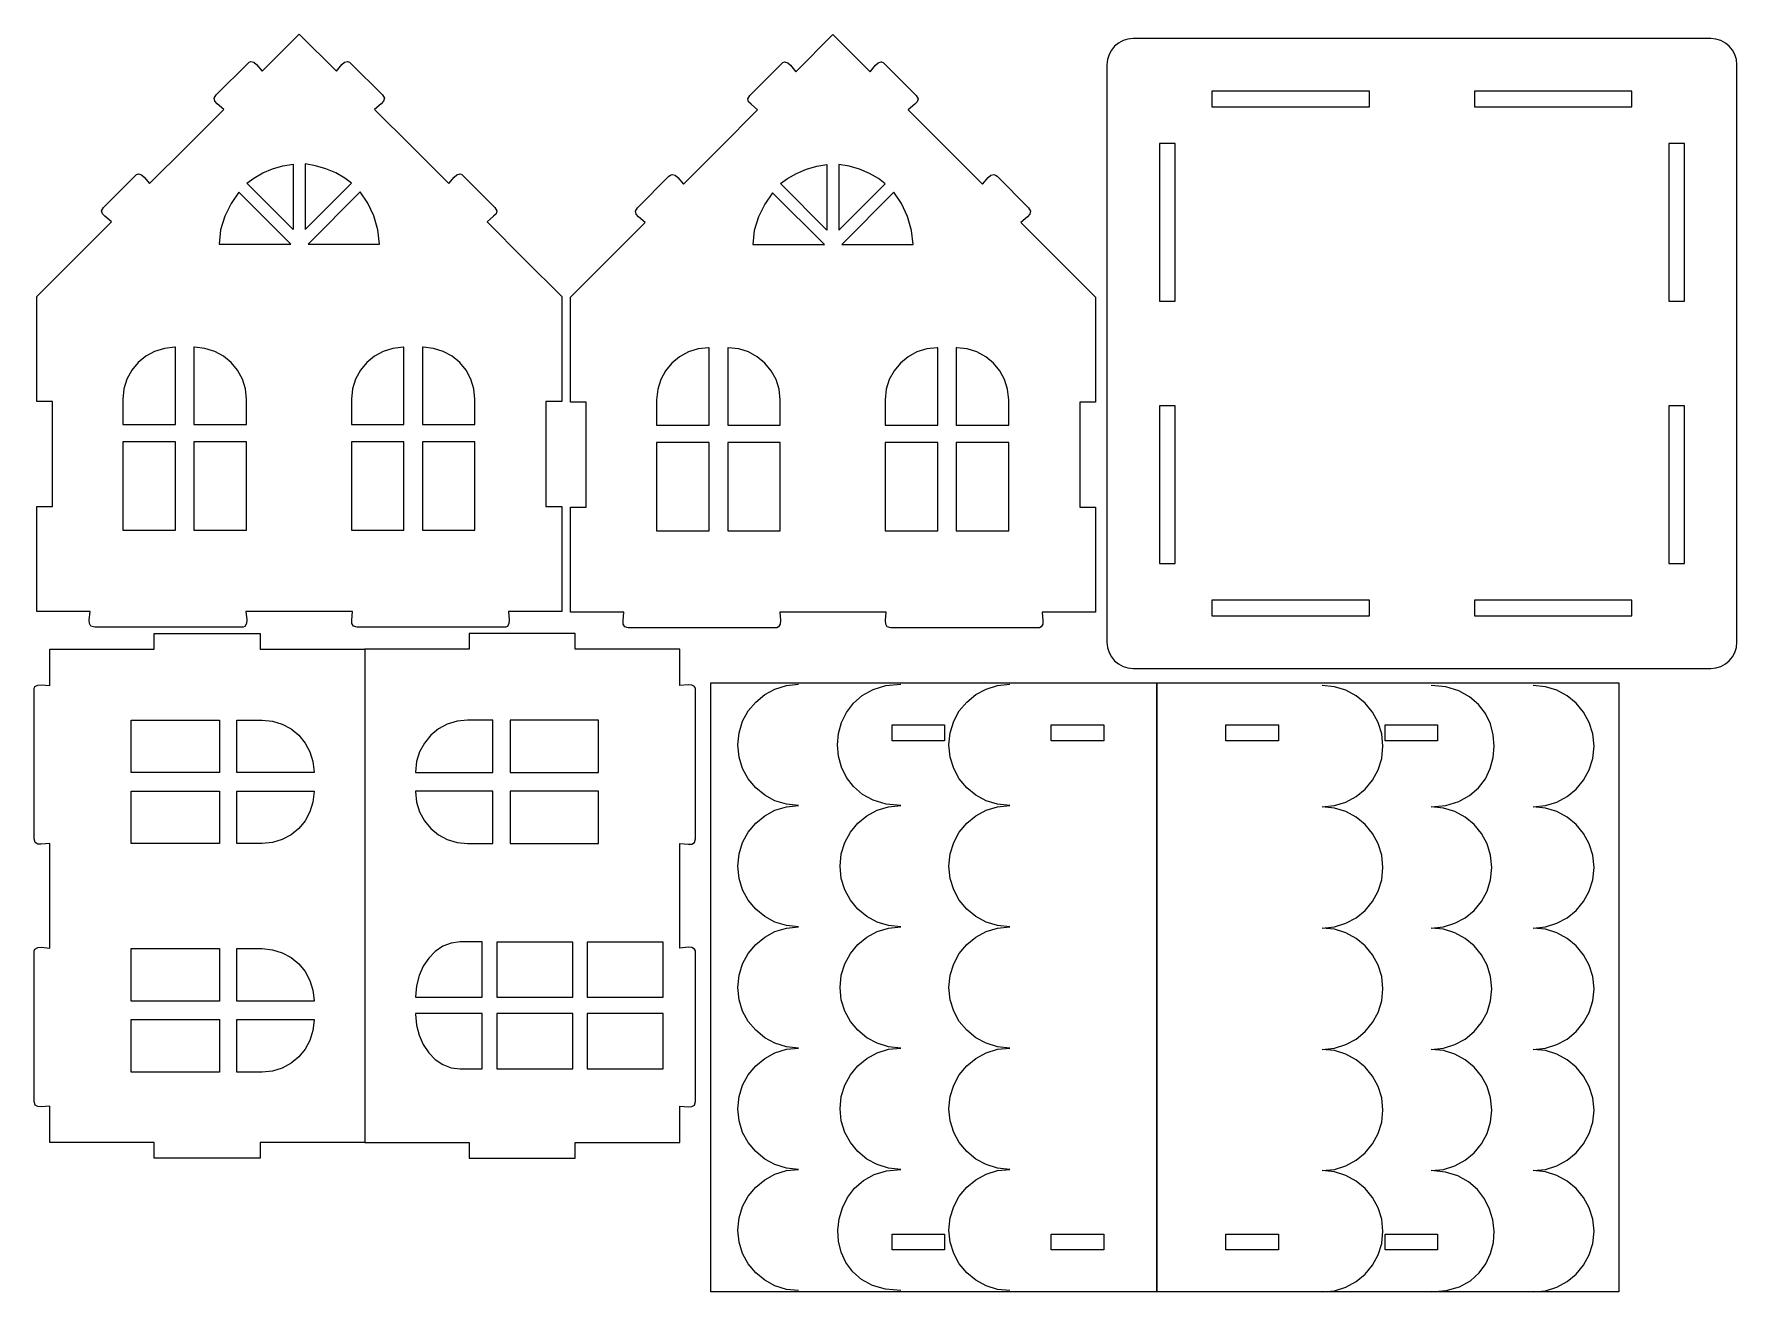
# Model space of a CAD drawing. Extents: x 1 to 325, y 359 to 599.
import ezdxf

# ---------------------------------------------------------------- set-up
doc = ezdxf.new("R2010")
doc.units = 0

msp = doc.modelspace()

# ---------------------------------------------------------------- linework, layer by layer
at = {"layer": 'Layer 1'}
for p, q in [((44.473331, 591.829905), (51.544061, 598.901025)), ((51.544061, 598.901025), (58.615141, 591.829905)), ((146.141166, 591.733901), (153.211896, 598.805021)), ((153.211896, 598.805021), (160.282976, 591.733901)), ((207.61171, 597.195377), (206.871549, 596.584541)), ((208.460991, 597.656696), (207.61171, 597.195377)), ((209.39919, 597.9483), (208.460991, 597.656696)), ((210.40611, 598.04999), (209.39919, 597.9483)), ((320.40611, 598.04999), (210.40611, 598.04999)), ((321.412995, 597.9483), (320.40611, 598.04999)), ((322.351165, 597.656696), (321.412995, 597.9483)), ((323.200421, 597.195377), (322.351165, 597.656696)), ((323.940564, 596.584541), (323.200421, 597.195377)), ((41.995981, 593.572338), (42.325648, 593.685204)), ((42.325648, 593.685204), (42.332351, 593.685522)), ((42.332351, 593.685522), (42.927192, 593.518861)), ((60.16127, 593.518861), (60.756151, 593.685522)), ((60.756151, 593.685522), (60.762854, 593.685204)), ((60.762854, 593.685204), (61.092467, 593.572337)), ((205.507772, 594.056918), (205.40608, 593.05)), ((205.79938, 594.995113), (205.507772, 594.056918)), ((206.260705, 595.844387), (205.79938, 594.995113)), ((206.871549, 596.584541), (206.260705, 595.844387)), ((324.551393, 595.844387), (323.940564, 596.584541)), ((325.012708, 594.995113), (324.551393, 595.844387)), ((325.30431, 594.056918), (325.012708, 594.995113)), ((325.406, 593.05), (325.30431, 594.056918)), ((35.70672, 587.306201), (41.72275, 593.322231)), ((41.72275, 593.322231), (41.995981, 593.572338)), ((42.927192, 593.518861), (43.432631, 593.073805)), ((43.432631, 593.073805), (44.473331, 591.829905)), ((58.615141, 591.829905), (59.655841, 593.073805)), ((59.655841, 593.073805), (60.16127, 593.518861)), ((61.092467, 593.572337), (61.365752, 593.322231)), ((61.365752, 593.322231), (67.381642, 587.306201)), ((137.374555, 587.210202), (143.390585, 593.226192)), ((143.390585, 593.226192), (143.663829, 593.476329)), ((143.663829, 593.476329), (143.993483, 593.589201)), ((143.993483, 593.589201), (144.000186, 593.589518)), ((144.000186, 593.589518), (144.595027, 593.422857)), ((144.595027, 593.422857), (145.100466, 592.977801)), ((145.100466, 592.977801), (146.141166, 591.733901)), ((160.282976, 591.733901), (161.323676, 592.977801)), ((161.323676, 592.977801), (161.829105, 593.422857)), ((161.829105, 593.422857), (162.423986, 593.589518)), ((162.423986, 593.589518), (162.430689, 593.589201)), ((162.430689, 593.589201), (162.760302, 593.476329)), ((162.760302, 593.476329), (163.033587, 593.226192)), ((163.033587, 593.226192), (169.049477, 587.210202)), ((205.40608, 593.05), (205.40608, 483.05)), ((325.406, 483.05), (325.406, 593.05)), ((325.406, 593.05), (325.406, 593.05)), ((35.324732, 586.669825), (35.70672, 587.306201)), ((67.381642, 587.306201), (67.763771, 586.669825)), ((136.992567, 586.57379), (137.374555, 587.210202)), ((169.049477, 587.210202), (169.431606, 586.57379)), ((225.406, 588.05), (225.406, 585.04987)), ((255.4061, 588.05), (225.406, 588.05)), ((225.406, 588.05), (225.406, 588.05)), ((255.4061, 585.04987), (255.4061, 588.05)), ((275.406, 588.05), (275.406, 585.04987)), ((305.4059, 588.05), (275.406, 588.05)), ((275.406, 588.05), (275.406, 588.05)), ((305.4059, 585.04987), (305.4059, 588.05)), ((30.118754, 577.475686), (37.189874, 584.546806)), ((35.324379, 586.664216), (35.324732, 586.669825)), ((35.485158, 586.104841), (35.324379, 586.664216)), ((35.933274, 585.612906), (35.485158, 586.104841)), ((37.189874, 584.546806), (35.933274, 585.612906)), ((67.155158, 585.612906), (65.898558, 584.546806)), ((65.898558, 584.546806), (72.969248, 577.475686)), ((67.603274, 586.104838), (67.155158, 585.612906)), ((67.764053, 586.664216), (67.603274, 586.104838)), ((67.763771, 586.669825), (67.764053, 586.664216)), ((131.786589, 577.379686), (138.857709, 584.450806)), ((136.992214, 586.568216), (136.992567, 586.57379)), ((137.152993, 586.008841), (136.992214, 586.568216)), ((137.601109, 585.516906), (137.152993, 586.008841)), ((138.857709, 584.450806), (137.601109, 585.516906)), ((168.822993, 585.516906), (167.566393, 584.450806)), ((167.566393, 584.450806), (174.637083, 577.379686)), ((169.271109, 586.008838), (168.822993, 585.516906)), ((169.431888, 586.568216), (169.271109, 586.008838)), ((169.431606, 586.57379), (169.431888, 586.568216)), ((225.406, 585.04987), (255.4061, 585.04987)), ((275.406, 585.04987), (305.4059, 585.04987)), ((23.048064, 570.404606), (30.118754, 577.475686)), ((72.969248, 577.475686), (80.040368, 570.404606)), ((218.406, 578.0498), (215.40601, 578.0498)), ((215.40601, 578.0498), (215.40601, 548.0497)), ((218.406, 548.0497), (218.406, 578.0498)), ((218.406, 578.0498), (218.406, 578.0498)), ((315.4057, 578.05008), (312.40571, 578.05008)), ((312.40571, 578.05008), (312.40571, 548.04998)), ((315.4057, 548.04998), (315.4057, 578.05008)), ((315.4057, 578.05008), (315.4057, 578.05008)), ((48.447628, 573.815978), (50.399336, 574.144094)), ((50.3993, 574.1441), (50.400006, 561.6656)), ((50.399336, 574.144094), (50.3993, 574.1441)), ((52.69062, 574.152922), (52.689562, 561.665322)), ((54.64147, 573.82293), (52.69062, 574.152922)), ((124.715899, 570.308606), (131.786589, 577.379686)), ((174.637083, 577.379686), (181.708203, 570.308606)), ((14.281564, 565.881007), (20.297454, 571.896897)), ((20.297454, 571.896897), (20.570751, 572.147061)), ((20.570751, 572.147061), (20.900352, 572.259906)), ((20.900352, 572.259906), (20.907054, 572.260294)), ((20.907054, 572.260294), (21.5019, 572.093571)), ((21.5019, 572.093571), (22.007054, 571.648506)), ((22.007054, 571.648506), (23.048064, 570.404606)), ((41.559106, 570.4981), (42.883016, 571.476424)), ((42.883016, 571.476424), (44.581541, 572.463334)), ((44.581541, 572.463334), (46.472388, 573.249455)), ((46.472388, 573.249455), (48.447628, 573.815978)), ((56.616746, 573.253078), (54.64147, 573.82293)), ((58.507687, 572.464026), (56.616746, 573.253078)), ((60.20553, 571.476432), (58.507687, 572.464026)), ((61.4702, 570.478), (60.20553, 571.476432)), ((80.040368, 570.404606), (81.081448, 571.648506)), ((81.081448, 571.648506), (81.586547, 572.093571)), ((81.586547, 572.093571), (82.181338, 572.260294)), ((82.181338, 572.260294), (82.188041, 572.259906)), ((82.188041, 572.259906), (82.517707, 572.147061)), ((82.517707, 572.147061), (82.790939, 571.896897)), ((82.790939, 571.896897), (88.806859, 565.881007)), ((115.949398, 565.785007), (121.965288, 571.800897)), ((121.965288, 571.800897), (122.238586, 572.051061)), ((122.238586, 572.051061), (122.568186, 572.163906)), ((122.568186, 572.163906), (122.574889, 572.164294)), ((122.574889, 572.164294), (123.169735, 571.997571)), ((123.169735, 571.997571), (123.674889, 571.552506)), ((123.674889, 571.552506), (124.715899, 570.308606)), ((143.226906, 570.4021), (144.550816, 571.380389)), ((144.550816, 571.380389), (146.249341, 572.367321)), ((146.249341, 572.367321), (148.140188, 573.153451)), ((148.140188, 573.153451), (150.115428, 573.719978)), ((150.115428, 573.719978), (152.067136, 574.048099)), ((152.0671, 574.0481), (152.067806, 561.5696)), ((152.067136, 574.048099), (152.0671, 574.0481)), ((154.35842, 574.056927), (154.357362, 561.569327)), ((156.30927, 573.726933), (154.35842, 574.056927)), ((158.284546, 573.157074), (156.30927, 573.726933)), ((160.175487, 572.368009), (158.284546, 573.157074)), ((161.87333, 571.380397), (160.175487, 572.368009)), ((163.138, 570.382), (161.87333, 571.380397)), ((181.708203, 570.308606), (182.749283, 571.552506)), ((182.749283, 571.552506), (183.254387, 571.997571)), ((183.254387, 571.997571), (183.849213, 572.164294)), ((183.849213, 572.164294), (183.85588, 572.163906)), ((183.85588, 572.163906), (184.185551, 572.051061)), ((184.185551, 572.051061), (184.458813, 571.800897)), ((184.458813, 571.800897), (190.474703, 565.785007)), ((40.009287, 568.75791), (38.549525, 566.622084)), ((49.923367, 558.9009), (40.009287, 568.75791)), ((50.400006, 561.6656), (41.559106, 570.4981)), ((52.689562, 561.665322), (61.470172, 570.478002)), ((63.134537, 568.857), (53.245147, 558.8949)), ((61.470172, 570.478002), (61.4702, 570.478)), ((64.585482, 566.70569), (63.134537, 568.857)), ((141.677082, 568.66191), (140.21732, 566.526084)), ((151.591202, 558.8049), (141.677082, 568.66191)), ((152.067806, 561.5696), (143.226906, 570.4021)), ((154.357362, 561.569327), (163.137932, 570.382037)), ((164.802372, 568.761), (154.912982, 558.79887)), ((163.137932, 570.382037), (163.138, 570.382)), ((166.253317, 566.60969), (164.802372, 568.761)), ((13.899152, 565.23888), (13.89947, 565.244595)), ((14.059786, 564.679532), (13.899152, 565.23888)), ((13.89947, 565.244595), (14.281564, 565.881007)), ((14.508047, 564.1876), (14.059786, 564.679532)), ((38.549525, 566.622084), (37.362245, 564.197047)), ((65.753743, 564.246589), (64.585482, 566.70569)), ((89.028527, 564.679533), (88.58041, 564.1876)), ((88.806859, 565.881007), (89.188953, 565.244595)), ((89.189305, 565.23888), (89.028527, 564.679533)), ((89.188953, 565.244595), (89.189305, 565.23888)), ((115.566987, 565.14288), (115.567304, 565.148595)), ((115.72762, 564.583532), (115.566987, 565.14288)), ((115.567304, 565.148595), (115.949398, 565.785007)), ((116.175882, 564.0916), (115.72762, 564.583532)), ((140.21732, 566.526084), (139.03004, 564.101047)), ((167.421578, 564.150589), (166.253317, 566.60969)), ((190.696341, 564.583533), (190.24822, 564.0916)), ((190.474703, 565.785007), (190.856797, 565.148595)), ((190.85715, 565.14288), (190.696341, 564.583533)), ((190.856797, 565.148595), (190.85715, 565.14288)), ((8.693567, 556.05049), (15.764647, 563.1215)), ((15.764647, 563.1215), (14.508047, 564.1876)), ((36.564233, 561.588189), (36.272277, 558.9009)), ((37.362245, 564.197047), (36.564233, 561.588189)), ((66.532809, 561.603668), (65.753743, 564.246589)), ((66.816167, 558.9009), (66.532809, 561.603668)), ((88.58041, 564.1876), (87.32381, 563.1215)), ((87.32381, 563.1215), (94.39482, 556.05049)), ((110.361402, 555.95449), (117.432482, 563.0255)), ((117.432482, 563.0255), (116.175882, 564.0916)), ((138.232028, 561.492189), (137.940072, 558.8049)), ((139.03004, 564.101047), (138.232028, 561.492189)), ((168.200644, 561.507668), (167.421578, 564.150589)), ((168.484002, 558.8049), (168.200644, 561.507668)), ((190.24822, 564.0916), (188.99162, 563.0255)), ((188.99162, 563.0255), (196.06263, 555.95449)), ((36.272277, 558.9009), (49.923377, 558.9009)), ((49.923377, 558.9009), (49.923367, 558.9009)), ((53.245147, 558.8949), (66.816147, 558.900897)), ((66.816147, 558.900897), (66.816167, 558.9009)), ((137.940072, 558.8049), (151.591172, 558.8049)), ((151.591172, 558.8049), (151.591202, 558.8049)), ((154.912982, 558.79887), (168.483982, 558.804902)), ((168.483982, 558.804902), (168.484002, 558.8049)), ((1.544166, 548.901086), (8.693566, 556.050486)), ((8.693566, 556.050486), (8.693567, 556.05049)), ((94.39482, 556.05049), (101.54422, 548.90109)), ((103.211894, 548.805086), (110.361294, 555.954486)), ((110.361294, 555.954486), (110.361402, 555.95449)), ((196.06263, 555.95449), (203.21203, 548.80509)), ((1.544166, 528.900986), (1.544166, 548.901086)), ((101.54422, 548.90109), (101.54422, 528.90099)), ((103.211894, 528.804986), (103.211894, 548.805086)), ((203.21203, 548.80509), (203.21203, 528.80499)), ((215.40601, 548.0497), (218.406, 548.0497)), ((312.40571, 548.04998), (315.4057, 548.04998)), ((25.863387, 539.031654), (24.005704, 538.454276)), ((27.857199, 539.233), (25.863387, 539.031654)), ((27.957, 539.233), (27.857199, 539.233)), ((27.956999, 539.23299), (27.957, 539.233)), ((27.956999, 524.51189), (27.956999, 539.23299)), ((31.5885, 539.233), (31.488699, 539.233)), ((31.488699, 539.233), (31.488699, 524.5119)), ((33.582311, 539.031663), (31.588499, 539.23301)), ((31.588499, 539.23301), (31.5885, 539.233)), ((35.439994, 538.454285), (33.582311, 539.031663)), ((69.397694, 539.031654), (67.540068, 538.454276)), ((71.391386, 539.233), (69.397694, 539.031654)), ((71.49161, 539.233), (71.391386, 539.233)), ((71.491576, 539.23299), (71.49161, 539.233)), ((71.491576, 524.51189), (71.491576, 539.23299)), ((75.12311, 539.233), (75.023203, 539.233)), ((75.023203, 539.233), (75.023203, 524.5119)), ((75.123113, 539.23301), (75.12311, 539.233)), ((77.116897, 539.031663), (75.123113, 539.23301)), ((78.974566, 538.454285), (77.116897, 539.031663)), ((127.531387, 538.935654), (125.673704, 538.358276)), ((129.525199, 539.137), (127.531387, 538.935654)), ((129.625, 539.137), (129.525199, 539.137)), ((129.624999, 539.13699), (129.625, 539.137)), ((129.624999, 524.41589), (129.624999, 539.13699)), ((133.2565, 539.137), (133.156699, 539.137)), ((133.156699, 539.137), (133.156699, 524.4159)), ((135.250311, 538.935663), (133.256499, 539.13701)), ((133.256499, 539.13701), (133.2565, 539.137)), ((137.107994, 538.358285), (135.250311, 538.935663)), ((171.065694, 538.935654), (169.208068, 538.358276)), ((173.059386, 539.137), (171.065694, 538.935654)), ((173.15961, 539.137), (173.059386, 539.137)), ((173.159576, 539.13699), (173.15961, 539.137)), ((173.159576, 524.41589), (173.159576, 539.13699)), ((176.79111, 539.137), (176.691203, 539.137)), ((176.691203, 539.137), (176.691203, 524.4159)), ((176.791113, 539.13701), (176.79111, 539.137)), ((178.784897, 538.935663), (176.791113, 539.13701)), ((180.642566, 538.358285), (178.784897, 538.935663)), ((20.858644, 536.331402), (19.649227, 534.865893)), ((22.32413, 537.540861), (20.858644, 536.331402)), ((24.005704, 538.454276), (22.32413, 537.540861)), ((37.121569, 537.540869), (35.439994, 538.454285)), ((38.587054, 536.331409), (37.121569, 537.540869)), ((39.796471, 534.865898), (38.587054, 536.331409)), ((64.392989, 536.331402), (63.183525, 534.865893)), ((65.858501, 537.540861), (64.392989, 536.331402)), ((67.540068, 538.454276), (65.858501, 537.540861)), ((80.656139, 537.540869), (78.974566, 538.454285)), ((82.121631, 536.331409), (80.656139, 537.540869)), ((83.331059, 534.865898), (82.121631, 536.331409)), ((122.526644, 536.235402), (121.317227, 534.769893)), ((123.99213, 537.444861), (122.526644, 536.235402)), ((125.673704, 538.358276), (123.99213, 537.444861)), ((138.789569, 537.444869), (137.107994, 538.358285)), ((140.255054, 536.235409), (138.789569, 537.444869)), ((141.464471, 534.769898), (140.255054, 536.235409)), ((166.060988, 536.235402), (164.851525, 534.769893)), ((167.526501, 537.444861), (166.060988, 536.235402)), ((169.208068, 538.358276), (167.526501, 537.444861)), ((182.324139, 537.444869), (180.642566, 538.358285)), ((183.789631, 536.235409), (182.324139, 537.444869)), ((184.999059, 534.769898), (183.789631, 536.235409)), ((18.735859, 533.184325), (18.15852, 531.326693)), ((19.649227, 534.865893), (18.735859, 533.184325)), ((40.709839, 533.184331), (39.796471, 534.865898)), ((41.287178, 531.3267), (40.709839, 533.184331)), ((62.270105, 533.184325), (61.692724, 531.326693)), ((63.183525, 534.865893), (62.270105, 533.184325)), ((84.244439, 533.184331), (83.331059, 534.865898)), ((84.821788, 531.3267), (84.244439, 533.184331)), ((120.403859, 533.088325), (119.82652, 531.230693)), ((121.317227, 534.769893), (120.403859, 533.088325)), ((142.377839, 533.088331), (141.464471, 534.769898)), ((142.955178, 531.2307), (142.377839, 533.088331)), ((163.938105, 533.088325), (163.360724, 531.230693)), ((164.851525, 534.769893), (163.938105, 533.088325)), ((185.912439, 533.088331), (184.999059, 534.769898)), ((186.489788, 531.2307), (185.912439, 533.088331)), ((4.544156, 528.900986), (1.544166, 528.900986)), ((4.544156, 508.900986), (4.544156, 528.900986)), ((18.15852, 531.326693), (17.957189, 529.33299)), ((17.957189, 529.33299), (17.957189, 524.51189)), ((41.488509, 529.333), (41.287178, 531.3267)), ((41.488509, 524.5119), (41.488509, 529.333)), ((61.692724, 531.326693), (61.491376, 529.33299)), ((61.491376, 529.33299), (61.491376, 524.51189)), ((85.023123, 529.333), (84.821788, 531.3267)), ((85.023123, 524.5119), (85.023123, 529.333)), ((101.54422, 528.90099), (98.54423, 528.90099)), ((98.54423, 528.90099), (98.54423, 508.90099)), ((106.211884, 528.804986), (103.211894, 528.804986)), ((106.211884, 508.804986), (106.211884, 528.804986)), ((119.82652, 531.230693), (119.625189, 529.23699)), ((119.625189, 529.23699), (119.625189, 524.41589)), ((143.156509, 529.237), (142.955178, 531.2307)), ((143.156509, 524.4159), (143.156509, 529.237)), ((163.360724, 531.230693), (163.159376, 529.23699)), ((163.159376, 529.23699), (163.159376, 524.41589)), ((186.691123, 529.237), (186.489788, 531.2307)), ((186.691123, 524.4159), (186.691123, 529.237)), ((203.21203, 528.80499), (200.21204, 528.80499)), ((200.21204, 528.80499), (200.21204, 508.80499)), ((218.406, 528.05), (215.40601, 528.05)), ((215.40601, 528.05), (215.40601, 498.0498)), ((218.406, 498.0498), (218.406, 528.05)), ((218.406, 528.05), (218.406, 528.05)), ((315.4057, 528.05028), (312.40571, 528.05028)), ((312.40571, 528.05028), (312.40571, 498.05008)), ((315.4057, 498.05008), (315.4057, 528.05028)), ((315.4057, 528.05028), (315.4057, 528.05028)), ((17.957189, 524.51189), (27.956999, 524.51189)), ((31.488699, 524.5119), (41.488509, 524.5119)), ((61.491376, 524.51189), (71.491576, 524.51189)), ((75.023203, 524.5119), (85.023123, 524.5119)), ((119.625189, 524.41589), (129.624999, 524.41589)), ((133.156699, 524.4159), (143.156509, 524.4159)), ((163.159376, 524.41589), (173.159576, 524.41589)), ((176.691203, 524.4159), (186.691123, 524.4159)), ((27.95701, 521.2054), (17.9572, 521.2054)), ((17.9572, 521.2054), (17.9572, 504.386)), ((27.95701, 504.386), (27.95701, 521.2054)), ((27.95701, 521.2054), (27.95701, 521.2054)), ((41.48851, 521.2054), (31.4887, 521.2054)), ((31.4887, 521.2054), (31.4887, 504.386)), ((41.48851, 504.386), (41.48851, 521.2054)), ((41.48851, 521.2054), (41.48851, 521.2054)), ((71.49162, 521.2054), (61.49142, 521.2054)), ((61.49142, 521.2054), (61.49142, 504.386)), ((71.49162, 504.386), (71.49162, 521.2054)), ((71.49162, 521.2054), (71.49162, 521.2054)), ((85.02312, 521.2054), (75.0232, 521.2054)), ((75.0232, 521.2054), (75.0232, 504.386)), ((85.02312, 504.386), (85.02312, 521.2054)), ((85.02312, 521.2054), (85.02312, 521.2054)), ((129.62501, 521.1094), (119.6252, 521.1094)), ((119.6252, 521.1094), (119.6252, 504.29)), ((129.62501, 504.29), (129.62501, 521.1094)), ((129.62501, 521.1094), (129.62501, 521.1094)), ((143.15651, 521.1094), (133.1567, 521.1094)), ((133.1567, 521.1094), (133.1567, 504.29)), ((143.15651, 504.29), (143.15651, 521.1094)), ((143.15651, 521.1094), (143.15651, 521.1094)), ((173.15962, 521.1094), (163.15942, 521.1094)), ((163.15942, 521.1094), (163.15942, 504.29)), ((173.15962, 504.29), (173.15962, 521.1094)), ((173.15962, 521.1094), (173.15962, 521.1094)), ((186.69112, 521.1094), (176.6912, 521.1094)), ((176.6912, 521.1094), (176.6912, 504.29)), ((186.69112, 504.29), (186.69112, 521.1094)), ((186.69112, 521.1094), (186.69112, 521.1094)), ((1.544166, 488.901086), (1.544166, 508.900986)), ((1.544166, 508.900986), (4.544156, 508.900986)), ((98.54423, 508.90099), (101.54422, 508.90099)), ((101.54422, 508.90099), (101.54422, 488.90109)), ((103.211894, 488.805086), (103.211894, 508.804986)), ((103.211894, 508.804986), (106.211884, 508.804986)), ((200.21204, 508.80499), (203.21203, 508.80499)), ((203.21203, 508.80499), (203.21203, 488.80509)), ((17.9572, 504.386), (27.95701, 504.386)), ((31.4887, 504.386), (41.48851, 504.386)), ((61.49142, 504.386), (71.49162, 504.386)), ((75.0232, 504.386), (85.02312, 504.386)), ((119.6252, 504.29), (129.62501, 504.29)), ((133.1567, 504.29), (143.15651, 504.29)), ((163.15942, 504.29), (173.15962, 504.29)), ((176.6912, 504.29), (186.69112, 504.29)), ((215.40601, 498.0498), (218.406, 498.0498)), ((312.40571, 498.05008), (315.4057, 498.05008)), ((225.406, 491.05028), (225.406, 488.05029)), ((255.4061, 491.05028), (225.406, 491.05028)), ((225.406, 491.05028), (225.406, 491.05028)), ((255.4061, 488.05029), (255.4061, 491.05028)), ((275.406, 491.05028), (275.406, 488.05029)), ((305.4059, 491.05028), (275.406, 491.05028)), ((275.406, 491.05028), (275.406, 491.05028)), ((305.4059, 488.05029), (305.4059, 491.05028)), ((11.694066, 488.901086), (1.544166, 488.901086)), ((11.55927, 487.258586), (11.694066, 488.901086)), ((11.590341, 486.593878), (11.55927, 487.258586)), ((11.87229, 486.084506), (11.590341, 486.593878)), ((41.495066, 486.613707), (41.192377, 486.075298)), ((51.394156, 488.901088), (41.394166, 488.901088)), ((41.394166, 488.901088), (41.537747, 487.285678)), ((41.537747, 487.285678), (41.495066, 486.613707)), ((61.694256, 488.901088), (51.394156, 488.901088)), ((61.559565, 487.258588), (61.694256, 488.901088)), ((61.590266, 486.59388), (61.559565, 487.258588)), ((61.872162, 486.084508), (61.590266, 486.59388)), ((91.495012, 486.613709), (91.192531, 486.0753)), ((101.54422, 488.90109), (91.39432, 488.90109)), ((91.39432, 488.90109), (91.537936, 487.28568)), ((91.537936, 487.28568), (91.495012, 486.613709)), ((113.361794, 488.805086), (103.211894, 488.805086)), ((113.226998, 487.162586), (113.361794, 488.805086)), ((113.258069, 486.497878), (113.226998, 487.162586)), ((153.06193, 488.805088), (143.06193, 488.805088)), ((143.06193, 488.805088), (143.205546, 487.189678)), ((143.205546, 487.189678), (143.162847, 486.517707)), ((163.36203, 488.805088), (153.06193, 488.805088)), ((163.227339, 487.162588), (163.36203, 488.805088)), ((163.25804, 486.49788), (163.227339, 487.162588)), ((203.21203, 488.80509), (193.06213, 488.80509)), ((193.06213, 488.80509), (193.205746, 487.18968)), ((193.205746, 487.18968), (193.162835, 486.517709)), ((225.406, 488.05029), (255.4061, 488.05029)), ((275.406, 488.05029), (305.4059, 488.05029)), ((11.876771, 486.080979), (11.87229, 486.084506)), ((12.596861, 485.901097), (11.876771, 486.080979)), ((40.504461, 485.901097), (12.596861, 485.901097)), ((23.932801, 481.740747), (23.932801, 484.740737)), ((23.932801, 484.740737), (44.132901, 484.740737)), ((40.874661, 485.917399), (40.504461, 485.901097)), ((41.187474, 486.070783), (40.874661, 485.917399)), ((41.192377, 486.075298), (41.187474, 486.070783)), ((44.132901, 484.740737), (44.132901, 481.740747)), ((61.876643, 486.08098), (61.872162, 486.084508)), ((62.596733, 485.901098), (61.876643, 486.08098)), ((90.504333, 485.901098), (62.596733, 485.901098)), ((104.133045, 484.740935), (83.932945, 484.740935)), ((83.932945, 484.740935), (83.932945, 481.740945)), ((90.874533, 485.917401), (90.504333, 485.901098)), ((91.187346, 486.070784), (90.874533, 485.917401)), ((91.192531, 486.0753), (91.187346, 486.070784)), ((104.133045, 481.740945), (104.133045, 484.740935)), ((113.540018, 485.988506), (113.258069, 486.497878)), ((113.544498, 485.984979), (113.540018, 485.988506)), ((114.264624, 485.805097), (113.544498, 485.984979)), ((142.172224, 485.805097), (114.264624, 485.805097)), ((142.542425, 485.821399), (142.172224, 485.805097)), ((142.855237, 485.974783), (142.542425, 485.821399)), ((142.860141, 485.979298), (142.855237, 485.974783)), ((143.162847, 486.517707), (142.860141, 485.979298)), ((163.539936, 485.988508), (163.25804, 486.49788)), ((163.544416, 485.98498), (163.539936, 485.988508)), ((164.264542, 485.805098), (163.544416, 485.98498)), ((192.172142, 485.805098), (164.264542, 485.805098)), ((192.542343, 485.821401), (192.172142, 485.805098)), ((192.855155, 485.974784), (192.542343, 485.821401)), ((192.860341, 485.9793), (192.855155, 485.974784)), ((193.162835, 486.517709), (192.860341, 485.9793)), ((4.032819, 474.790847), (4.033101, 481.740747)), ((4.033101, 481.740747), (23.932801, 481.740747)), ((44.132901, 481.740747), (64.032701, 481.740747)), ((64.032745, 481.740945), (64.0327, 387.741)), ((64.032701, 481.740747), (64.032701, 387.740747)), ((83.932945, 481.740945), (64.032745, 481.740945)), ((124.032845, 481.740945), (104.133045, 481.740945)), ((124.032845, 474.790725), (124.032845, 481.740945)), ((205.40608, 483.05), (205.507771, 482.043105)), ((205.507771, 482.043105), (205.799378, 481.104927)), ((205.799378, 481.104927), (206.260703, 480.255666)), ((206.260703, 480.255666), (206.871545, 479.51552)), ((323.940564, 479.51552), (324.551393, 480.255666)), ((324.551393, 480.255666), (325.012708, 481.104927)), ((325.012708, 481.104927), (325.30431, 482.043105)), ((325.30431, 482.043105), (325.406, 483.05)), ((206.871545, 479.51552), (207.611706, 478.904689)), ((207.611706, 478.904689), (208.460987, 478.443373)), ((208.460987, 478.443373), (209.399188, 478.15177)), ((209.399188, 478.15177), (210.40611, 478.05008)), ((210.40611, 478.05008), (320.40611, 478.05008)), ((320.40611, 478.05008), (321.412995, 478.15177)), ((321.412995, 478.15177), (322.351165, 478.443373)), ((322.351165, 478.443373), (323.200421, 478.904689)), ((323.200421, 478.904689), (323.940564, 479.51552)), ((1.032682, 473.901141), (1.049029, 474.271329)), ((1.032682, 445.593241), (1.032682, 473.901141)), ((1.049029, 474.271329), (1.202403, 474.584154)), ((1.202403, 474.584154), (1.206989, 474.589058)), ((1.206989, 474.589058), (1.745523, 474.891786)), ((1.745523, 474.891786), (2.417409, 474.934428)), ((2.417409, 474.934428), (4.032819, 474.790847)), ((125.648255, 474.934341), (124.032845, 474.790725)), ((126.320261, 474.891655), (125.648255, 474.934341)), ((126.858675, 474.588936), (126.320261, 474.891655)), ((126.863261, 474.584032), (126.858675, 474.588936)), ((127.016583, 474.27122), (126.863261, 474.584032)), ((127.032877, 473.901019), (127.016583, 474.27122)), ((127.032877, 445.593519), (127.032877, 473.901019)), ((129.927, 475.285), (214.9271, 475.285)), ((129.927, 359.285), (129.927, 475.285)), ((129.927, 475.285), (129.927, 475.285)), ((140.203678, 473.07208), (142.169262, 474.137252)), ((142.169262, 474.137252), (144.341226, 474.810447)), ((144.341226, 474.810447), (146.673, 475.045177)), ((158.792382, 472.913174), (160.862571, 474.052536)), ((160.862571, 474.052536), (163.310679, 474.785789)), ((163.310679, 474.785789), (166.137, 475.045247)), ((180.408753, 473.07208), (182.37432, 474.137252)), ((182.37432, 474.137252), (184.546259, 474.810447)), ((184.546259, 474.810447), (186.878, 475.045177)), ((214.927, 475.285), (302.9267, 475.285)), ((214.927, 359.285), (214.927, 475.285)), ((214.9271, 475.285), (214.9271, 359.285)), ((248.737741, 474.565447), (246.406, 474.800177)), ((250.90968, 473.892252), (248.737741, 474.565447)), ((252.875247, 472.82708), (250.90968, 473.892252)), ((269.973337, 474.540889), (267.147, 474.800347)), ((272.421458, 473.807636), (269.973337, 474.540889)), ((274.491655, 472.668274), (272.421458, 473.807636)), ((288.942774, 474.565447), (286.611, 474.800177)), ((291.114738, 473.892252), (288.942774, 474.565447)), ((293.080322, 472.82708), (291.114738, 473.892252)), ((302.9267, 475.285), (302.9267, 359.285)), ((137.077929, 469.951761), (138.491044, 471.66142)), ((138.491044, 471.66142), (140.203678, 473.07208)), ((155.784587, 469.686862), (157.099819, 471.435388)), ((157.099819, 471.435388), (158.792382, 472.913174)), ((177.283024, 469.951761), (178.696131, 471.66142)), ((178.696131, 471.66142), (180.408753, 473.07208)), ((254.587869, 471.41642), (252.875247, 472.82708)), ((256.000976, 469.706761), (254.587869, 471.41642)), ((276.184223, 471.190488), (274.491655, 472.668274)), ((277.499457, 469.441962), (276.184223, 471.190488)), ((294.792956, 471.41642), (293.080322, 472.82708)), ((296.206071, 469.706761), (294.792956, 471.41642)), ((19.51782, 458.2197), (19.51782, 468.21951)), ((19.51782, 468.21951), (36.33762, 468.21951)), ((36.33762, 468.21951), (36.33762, 458.2197)), ((36.33762, 468.21951), (36.33762, 468.21951)), ((39.64382, 458.219699), (39.64382, 468.219509)), ((39.64382, 468.219509), (44.46492, 468.219509)), ((44.46492, 468.219509), (46.458712, 468.018178)), ((46.458712, 468.018178), (48.316386, 467.440839)), ((48.316386, 467.440839), (49.997959, 466.527471)), ((79.749569, 467.440327), (78.068002, 466.526946)), ((81.6072, 468.017676), (79.749569, 467.440327)), ((83.6009, 468.219011), (81.6072, 468.017676)), ((88.422, 468.219011), (83.6009, 468.219011)), ((88.422, 458.218811), (88.422, 468.219011)), ((91.7286, 468.21901), (91.7286, 458.21881)), ((108.5479, 468.21901), (91.7286, 468.21901)), ((91.7286, 468.21901), (91.7286, 468.21901)), ((108.5479, 458.21881), (108.5479, 468.21901)), ((135.336538, 465.8214), (136.010904, 467.989592)), ((136.010904, 467.989592), (137.077929, 469.951761)), ((154.284947, 465.648332), (154.846395, 467.735282)), ((154.846395, 467.735282), (155.784587, 469.686862)), ((164.4773, 464.2851), (164.4773, 467.28512)), ((164.4773, 467.28512), (174.47722, 467.28512)), ((174.47722, 467.28512), (174.47722, 464.2851)), ((175.541637, 465.8214), (176.216002, 467.989592)), ((176.216002, 467.989592), (177.283024, 469.951761)), ((194.777, 464.2851), (194.777, 467.28512)), ((194.777, 467.28512), (204.7772, 467.28512)), ((204.7772, 467.28512), (204.7772, 464.2851)), ((228.0768, 464.28511), (228.0768, 467.2852)), ((228.0768, 467.2852), (238.077, 467.2852)), ((238.077, 467.2852), (238.077, 464.28511)), ((238.077, 467.2852), (238.077, 467.2852)), ((257.067998, 467.744592), (256.000976, 469.706761)), ((257.742363, 465.5764), (257.067998, 467.744592)), ((258.37689, 464.28511), (258.37689, 467.2852)), ((258.37689, 467.2852), (268.3767, 467.2852)), ((268.3767, 467.2852), (268.3767, 464.28511)), ((268.3767, 467.2852), (268.3767, 467.2852)), ((278.437649, 467.490382), (277.499457, 469.441962)), ((278.999095, 465.403432), (278.437649, 467.490382)), ((297.273096, 467.744592), (296.206071, 469.706761)), ((297.947462, 465.5764), (297.273096, 467.744592)), ((49.997959, 466.527471), (51.463449, 465.318054)), ((51.463449, 465.318054), (52.672873, 463.852569)), ((76.602491, 465.317519), (75.393031, 463.852027)), ((78.068002, 466.526946), (76.602491, 465.317519)), ((135.1014, 463.493677), (135.336538, 465.8214)), ((154.09995, 463.493697), (154.284947, 465.648332)), ((174.47722, 464.2851), (164.4773, 464.2851)), ((164.4773, 464.2851), (164.4773, 464.2851)), ((175.3065, 463.493677), (175.541637, 465.8214)), ((204.7772, 464.2851), (194.777, 464.2851)), ((194.777, 464.2851), (194.777, 464.2851)), ((238.077, 464.28511), (228.0768, 464.28511)), ((257.9775, 463.248677), (257.742363, 465.5764)), ((268.3767, 464.28511), (258.37689, 464.28511)), ((279.184088, 463.248797), (278.999095, 465.403432)), ((298.1826, 463.248677), (297.947462, 465.5764)), ((52.672873, 463.852569), (53.58625, 462.170994)), ((53.58625, 462.170994), (54.163596, 460.313311)), ((74.479615, 462.170454), (73.902237, 460.312784)), ((75.393031, 463.852027), (74.479615, 462.170454)), ((135.336538, 461.16592), (135.1014, 463.493677)), ((136.010907, 458.997704), (135.336538, 461.16592)), ((154.291111, 461.339062), (154.09995, 463.493697)), ((154.858137, 459.252112), (154.291111, 461.339062)), ((175.541636, 461.16592), (175.3065, 463.493677)), ((176.215997, 458.997704), (175.541636, 461.16592)), ((257.068003, 458.752704), (257.742364, 460.92092)), ((257.742364, 460.92092), (257.9775, 463.248677)), ((278.42589, 459.007212), (278.992921, 461.094162)), ((278.992921, 461.094162), (279.184088, 463.248797)), ((297.273093, 458.752704), (297.947462, 460.92092)), ((297.947462, 460.92092), (298.1826, 463.248677)), ((36.33762, 458.2197), (19.51782, 458.2197)), ((54.36492, 458.219699), (39.64382, 458.219699)), ((54.163596, 460.313311), (54.36493, 458.319499)), ((54.36492, 458.3195), (54.36492, 458.219699)), ((54.36493, 458.319499), (54.36492, 458.3195)), ((73.902237, 460.312784), (73.70089, 458.319001)), ((73.70089, 458.319001), (73.7009, 458.319)), ((73.7009, 458.319), (73.7009, 458.218811)), ((73.7009, 458.218811), (88.422, 458.218811)), ((91.7286, 458.21881), (108.5479, 458.21881)), ((137.077934, 457.035517), (136.010907, 458.997704)), ((155.800733, 457.300532), (154.858137, 459.252112)), ((177.283013, 457.035517), (176.215997, 458.997704)), ((256.000987, 456.790517), (257.068003, 458.752704)), ((277.483287, 457.055632), (278.42589, 459.007212)), ((296.206066, 456.790517), (297.273093, 458.752704)), ((19.51782, 444.68831), (19.51782, 454.68801)), ((19.51782, 454.68801), (36.33762, 454.68801)), ((36.33762, 454.68801), (36.33762, 444.68831)), ((36.33762, 454.68801), (36.33762, 454.68801)), ((39.64381, 444.688299), (39.64381, 454.687999)), ((39.64381, 454.687999), (54.36491, 454.687999)), ((54.36492, 454.588199), (54.163586, 452.594392)), ((54.36491, 454.687999), (54.36492, 454.688)), ((54.36492, 454.688), (54.36492, 454.588199)), ((73.7009, 454.6875), (73.7009, 454.587276)), ((73.70091, 454.687476), (73.7009, 454.6875)), ((73.7009, 454.587276), (73.902246, 452.593469)), ((88.42201, 454.687476), (73.70091, 454.687476)), ((88.42201, 444.687376), (88.42201, 454.687476)), ((91.7286, 454.68751), (91.7286, 444.68741)), ((108.5479, 454.68751), (91.7286, 454.68751)), ((91.7286, 454.68751), (91.7286, 454.68751)), ((108.5479, 444.68741), (108.5479, 454.68751)), ((138.491051, 455.325845), (137.077934, 457.035517)), ((140.203687, 453.915178), (138.491051, 455.325845)), ((157.118606, 455.552007), (155.800733, 457.300532)), ((158.811463, 454.07422), (157.118606, 455.552007)), ((178.696116, 455.325845), (177.283013, 457.035517)), ((180.408736, 453.915178), (178.696116, 455.325845)), ((252.875264, 453.670178), (254.587884, 455.080845)), ((254.587884, 455.080845), (256.000987, 456.790517)), ((274.472545, 453.82932), (276.165408, 455.307107)), ((276.165408, 455.307107), (277.483287, 457.055632)), ((293.080313, 453.670178), (294.792949, 455.080845)), ((294.792949, 455.080845), (296.206066, 456.790517)), ((54.163586, 452.594392), (53.58624, 450.736721)), ((73.902246, 452.593469), (74.479624, 450.735798)), ((140.203678, 449.969122), (142.169262, 451.034294)), ((142.16927, 452.850002), (140.203687, 453.915178)), ((142.169262, 451.034294), (144.341226, 451.707489)), ((144.341231, 452.176806), (142.16927, 452.850002)), ((144.341226, 451.707489), (146.673, 451.942218)), ((146.673, 451.942077), (144.341231, 452.176806)), ((160.87901, 452.934859), (158.811463, 454.07422)), ((159.667736, 449.969088), (161.633303, 451.034243)), ((163.320954, 452.201606), (160.87901, 452.934859)), ((161.633303, 451.034243), (163.805247, 451.707424)), ((166.137, 451.942147), (163.320954, 452.201606)), ((163.805247, 451.707424), (166.137, 451.942147)), ((182.374303, 452.850002), (180.408736, 453.915178)), ((180.408753, 449.969122), (182.37432, 451.034294)), ((184.546247, 452.176806), (182.374303, 452.850002)), ((182.37432, 451.034294), (184.546259, 451.707489)), ((186.878, 451.942077), (184.546247, 452.176806)), ((184.546259, 451.707489), (186.878, 451.942218)), ((246.406, 451.697077), (248.737753, 451.931806)), ((248.737741, 451.462489), (246.406, 451.697218)), ((250.90968, 450.789294), (248.737741, 451.462489)), ((248.737753, 451.931806), (250.909697, 452.605002)), ((250.909697, 452.605002), (252.875264, 453.670178)), ((267.147, 451.697247), (269.963047, 451.956706)), ((269.478753, 451.462524), (267.147, 451.697247)), ((271.650697, 450.789343), (269.478753, 451.462524)), ((269.963047, 451.956706), (272.404994, 452.689959)), ((272.404994, 452.689959), (274.472545, 453.82932)), ((286.611, 451.697077), (288.942769, 451.931806)), ((288.942774, 451.462489), (286.611, 451.697218)), ((288.942769, 451.931806), (291.11473, 452.605002)), ((291.114738, 450.789294), (288.942774, 451.462489)), ((291.11473, 452.605002), (293.080313, 453.670178)), ((52.672863, 449.055164), (51.463439, 447.589699)), ((53.58624, 450.736721), (52.672863, 449.055164)), ((74.479624, 450.735798), (75.393039, 449.054241)), ((75.393039, 449.054241), (76.602497, 447.588776)), ((137.077929, 446.848802), (138.491044, 448.558462)), ((138.491044, 448.558462), (140.203678, 449.969122)), ((156.542013, 446.848793), (157.955116, 448.558443)), ((157.955116, 448.558443), (159.667736, 449.969088)), ((177.283024, 446.848802), (178.696131, 448.558462)), ((178.696131, 448.558462), (180.408753, 449.969122)), ((252.875247, 449.724122), (250.90968, 450.789294)), ((254.587869, 448.313462), (252.875247, 449.724122)), ((256.000976, 446.603802), (254.587869, 448.313462)), ((273.616264, 449.724188), (271.650697, 450.789343)), ((275.328884, 448.313543), (273.616264, 449.724188)), ((276.741987, 446.603893), (275.328884, 448.313543)), ((293.080322, 449.724122), (291.114738, 450.789294)), ((294.792956, 448.313462), (293.080322, 449.724122)), ((296.206071, 446.603802), (294.792956, 448.313462)), ((1.212599, 444.873256), (1.032682, 445.593241)), ((1.21648, 444.868635), (1.212599, 444.873256)), ((1.725621, 444.587003), (1.21648, 444.868635)), ((2.3906, 444.556144), (1.725621, 444.587003)), ((4.03282, 444.690835), (2.3906, 444.556144)), ((4.03282, 434.591035), (4.03282, 444.690835)), ((36.33762, 444.68831), (19.51782, 444.68831)), ((44.46491, 444.688299), (39.64381, 444.688299)), ((46.458702, 444.889625), (44.46491, 444.688299)), ((48.316376, 445.466952), (46.458702, 444.889625)), ((49.997949, 446.380303), (48.316376, 445.466952)), ((51.463439, 447.589699), (49.997949, 446.380303)), ((76.602497, 447.588776), (78.068007, 446.37938)), ((78.068007, 446.37938), (79.749575, 445.466029)), ((79.749575, 445.466029), (81.607207, 444.888702)), ((81.607207, 444.888702), (83.60091, 444.687376)), ((83.60091, 444.687376), (88.42201, 444.687376)), ((91.7286, 444.68741), (108.5479, 444.68741)), ((124.032823, 434.590913), (124.032823, 444.691113)), ((124.032823, 444.691113), (125.675423, 444.556317)), ((125.675423, 444.556317), (126.340056, 444.587044)), ((126.340056, 444.587044), (126.849433, 444.868914)), ((126.849433, 444.868914), (126.85296, 444.873429)), ((126.85296, 444.873429), (127.032877, 445.593519)), ((135.336538, 442.718442), (136.010904, 444.886633)), ((136.010904, 444.886633), (137.077929, 446.848802)), ((154.800636, 442.718411), (155.474997, 444.886621)), ((155.474997, 444.886621), (156.542013, 446.848793)), ((175.541637, 442.718442), (176.216002, 444.886633)), ((176.216002, 444.886633), (177.283024, 446.848802)), ((257.067998, 444.641633), (256.000976, 446.603802)), ((257.742363, 442.473442), (257.067998, 444.641633)), ((277.809003, 444.641721), (276.741987, 446.603893)), ((278.483364, 442.473511), (277.809003, 444.641721)), ((297.273096, 444.641633), (296.206071, 446.603802)), ((297.947462, 442.473442), (297.273096, 444.641633)), ((135.1014, 440.390718), (135.336538, 442.718442)), ((154.5655, 440.390647), (154.800636, 442.718411)), ((175.3065, 440.390718), (175.541637, 442.718442)), ((257.9775, 440.145718), (257.742363, 442.473442)), ((278.7185, 440.145747), (278.483364, 442.473511)), ((298.1826, 440.145718), (297.947462, 442.473442)), ((135.336538, 438.062973), (135.1014, 440.390718)), ((136.010907, 435.894762), (135.336538, 438.062973)), ((154.800636, 438.062944), (154.5655, 440.390647)), ((155.474997, 435.894762), (154.800636, 438.062944)), ((175.541636, 438.062973), (175.3065, 440.390718)), ((176.215997, 435.894762), (175.541636, 438.062973)), ((257.742364, 437.817961), (257.9775, 440.145718)), ((278.483366, 437.818044), (278.7185, 440.145747)), ((297.947462, 437.817961), (298.1826, 440.145718)), ((137.077934, 433.932575), (136.010907, 435.894762)), ((156.542013, 433.932594), (155.474997, 435.894762)), ((177.283013, 433.932575), (176.215997, 435.894762)), ((256.000987, 433.687558), (257.068003, 435.649745)), ((257.068003, 435.649745), (257.742364, 437.817961)), ((276.741997, 433.687694), (277.809009, 435.649862)), ((277.809009, 435.649862), (278.483366, 437.818044)), ((296.206066, 433.687558), (297.273093, 435.649745)), ((297.273093, 435.649745), (297.947462, 437.817961)), ((4.03282, 424.791035), (4.03282, 434.591035)), ((124.032823, 424.790913), (124.032823, 434.590913)), ((138.491051, 432.222902), (137.077934, 433.932575)), ((140.203687, 430.81223), (138.491051, 432.222902)), ((157.955116, 432.22293), (156.542013, 433.932594)), ((159.667736, 430.812262), (157.955116, 432.22293)), ((178.696116, 432.222902), (177.283013, 433.932575)), ((180.408736, 430.81223), (178.696116, 432.222902)), ((252.875264, 430.567219), (254.587884, 431.977887)), ((254.587884, 431.977887), (256.000987, 433.687558)), ((273.616282, 430.567362), (275.328899, 431.97803)), ((275.328899, 431.97803), (276.741997, 433.687694)), ((293.080313, 430.567219), (294.792949, 431.977887)), ((294.792949, 431.977887), (296.206066, 433.687558)), ((142.16927, 429.747049), (140.203687, 430.81223)), ((142.169262, 427.931335), (144.341226, 428.60453)), ((144.341231, 429.073849), (142.16927, 429.747049)), ((144.341226, 428.60453), (146.673, 428.839259)), ((146.673, 428.839118), (144.341231, 429.073849)), ((161.633303, 429.747081), (159.667736, 430.812262)), ((163.805247, 429.073879), (161.633303, 429.747081)), ((161.633303, 427.931394), (163.805247, 428.604593)), ((166.137, 428.839147), (163.805247, 429.073879)), ((163.805247, 428.604593), (166.137, 428.839324)), ((182.374303, 429.747049), (180.408736, 430.81223)), ((184.546247, 429.073849), (182.374303, 429.747049)), ((182.37432, 427.931335), (184.546259, 428.60453)), ((186.878, 428.839118), (184.546247, 429.073849)), ((184.546259, 428.60453), (186.878, 428.839259)), ((246.406, 428.594118), (248.737753, 428.828847)), ((248.737741, 428.359528), (246.406, 428.594259)), ((250.90968, 427.686329), (248.737741, 428.359528)), ((248.737753, 428.828847), (250.909697, 429.502044)), ((250.909697, 429.502044), (252.875264, 430.567219)), ((267.147, 428.594247), (269.478764, 428.828979)), ((269.478753, 428.359693), (267.147, 428.594424)), ((271.650697, 427.686494), (269.478753, 428.359693)), ((269.478764, 428.828979), (271.650714, 429.502181)), ((271.650714, 429.502181), (273.616282, 430.567362)), ((286.611, 428.594118), (288.942769, 428.828847)), ((288.942774, 428.359528), (286.611, 428.594259)), ((288.942769, 428.828847), (291.11473, 429.502044)), ((291.114738, 427.686329), (288.942774, 428.359528)), ((291.11473, 429.502044), (293.080313, 430.567219)), ((1.745523, 424.891718), (2.41741, 424.934616)), ((2.41741, 424.934616), (4.03282, 424.791035)), ((78.905504, 425.126121), (77.459963, 424.163592)), ((80.502411, 425.734533), (78.905504, 425.126121)), ((82.21631, 425.946699), (80.502411, 425.734533)), ((86.36071, 425.946699), (82.21631, 425.946699)), ((86.36071, 415.408199), (86.36071, 425.946699)), ((89.2032, 425.946), (89.2032, 415.4075)), ((103.6621, 425.946), (89.2032, 425.946)), ((89.2032, 425.946), (89.2032, 425.946)), ((103.6621, 415.4075), (103.6621, 425.946)), ((106.414, 425.946), (106.414, 415.4075)), ((120.8729, 425.946), (106.414, 425.946)), ((106.414, 425.946), (106.414, 425.946)), ((120.8729, 415.4075), (120.8729, 425.946)), ((125.648233, 424.934529), (124.032823, 424.790913)), ((126.320238, 424.891842), (125.648233, 424.934529)), ((137.077929, 423.745843), (138.491044, 425.455503)), ((138.491044, 425.455503), (140.203678, 426.866163)), ((140.203678, 426.866163), (142.169262, 427.931335)), ((156.542013, 423.745891), (157.955116, 425.455552)), ((157.955116, 425.455552), (159.667736, 426.866217)), ((159.667736, 426.866217), (161.633303, 427.931394)), ((177.283024, 423.745843), (178.696131, 425.455503)), ((178.696131, 425.455503), (180.408753, 426.866163)), ((180.408753, 426.866163), (182.37432, 427.931335)), ((252.875247, 426.621152), (250.90968, 427.686329)), ((254.587869, 425.210488), (252.875247, 426.621152)), ((256.000976, 423.500826), (254.587869, 425.210488)), ((273.616264, 426.621317), (271.650697, 427.686494)), ((275.328884, 425.210652), (273.616264, 426.621317)), ((276.741987, 423.500991), (275.328884, 425.210652)), ((293.080322, 426.621152), (291.114738, 427.686329)), ((294.792956, 425.210488), (293.080322, 426.621152)), ((296.206071, 423.500826), (294.792956, 425.210488)), ((1.032682, 423.900906), (1.049029, 424.271147)), ((1.032682, 395.593406), (1.032682, 423.900906)), ((1.049029, 424.271147), (1.202403, 424.583919)), ((1.202403, 424.583919), (1.20699, 424.589211)), ((1.20699, 424.589211), (1.745523, 424.891718)), ((19.51782, 414.68521), (19.51782, 424.68541)), ((19.51782, 424.68541), (36.33762, 424.68541)), ((36.33762, 424.68541), (36.33762, 414.68521)), ((36.33762, 424.68541), (36.33762, 424.68541)), ((39.64382, 414.685216), (39.64382, 424.685416)), ((39.64382, 424.685416), (44.46492, 424.685416)), ((44.46492, 424.685416), (46.458712, 424.484087)), ((46.458712, 424.484087), (48.316386, 423.906752)), ((48.316386, 423.906752), (49.997959, 422.99339)), ((49.997959, 422.99339), (51.463449, 421.783981)), ((51.463449, 421.783981), (52.672873, 420.318503)), ((76.200164, 422.889074), (75.160482, 421.344697)), ((77.459963, 424.163592), (76.200164, 422.889074)), ((126.858653, 424.589124), (126.320238, 424.891842)), ((126.863239, 424.58422), (126.858653, 424.589124)), ((127.016561, 424.271408), (126.863239, 424.58422)), ((127.032855, 423.901207), (127.016561, 424.271408)), ((127.032855, 395.593307), (127.032855, 423.901207)), ((135.336538, 419.615483), (136.010904, 421.783674)), ((136.010904, 421.783674), (137.077929, 423.745843)), ((154.800636, 419.615536), (155.474997, 421.783722)), ((155.474997, 421.783722), (156.542013, 423.745891)), ((175.541637, 419.615483), (176.216002, 421.783674)), ((176.216002, 421.783674), (177.283024, 423.745843)), ((257.067998, 421.538657), (256.000976, 423.500826)), ((277.809003, 421.538822), (276.741987, 423.500991)), ((297.273096, 421.538657), (296.206071, 423.500826)), ((52.672873, 420.318503), (53.58625, 418.636935)), ((53.58625, 418.636935), (54.163596, 416.779256)), ((74.375292, 419.57259), (73.87897, 417.614881)), ((75.160482, 421.344697), (74.375292, 419.57259)), ((135.1014, 417.287759), (135.336538, 419.615483)), ((154.5655, 417.287824), (154.800636, 419.615536)), ((175.3065, 417.287759), (175.541637, 419.615483)), ((257.742363, 419.370471), (257.067998, 421.538657)), ((257.9775, 417.042759), (257.742363, 419.370471)), ((278.483364, 419.370636), (277.809003, 421.538822)), ((278.7185, 417.042924), (278.483364, 419.370636)), ((297.947462, 419.370471), (297.273096, 421.538657)), ((298.1826, 417.042759), (297.947462, 419.370471)), ((54.163596, 416.779256), (54.36493, 414.785446)), ((73.87897, 417.614881), (73.70589, 415.513699)), ((73.70589, 415.513699), (73.70591, 415.51368)), ((73.70591, 415.51368), (73.70591, 415.408199)), ((73.70591, 415.408199), (86.36071, 415.408199)), ((89.2032, 415.4075), (103.6621, 415.4075)), ((106.414, 415.4075), (120.8729, 415.4075)), ((135.336538, 414.960002), (135.1014, 417.287759)), ((154.800636, 414.960054), (154.5655, 417.287824)), ((175.541636, 414.960002), (175.3065, 417.287759)), ((257.742364, 414.714981), (257.9775, 417.042759)), ((278.483366, 414.715145), (278.7185, 417.042924)), ((297.947462, 414.714981), (298.1826, 417.042759)), ((36.33762, 414.68521), (19.51782, 414.68521)), ((54.36492, 414.685216), (39.64382, 414.685216)), ((54.36493, 414.785446), (54.36492, 414.78544)), ((54.36492, 414.78544), (54.36492, 414.685216)), ((73.70591, 412.3313), (73.70591, 412.225784)), ((73.70593, 412.331284), (73.70591, 412.3313)), ((73.70591, 412.225784), (73.87899, 410.124753)), ((86.36073, 412.331284), (73.70593, 412.331284)), ((86.36073, 401.792884), (86.36073, 412.331284)), ((89.2032, 412.3306), (89.2032, 401.7922)), ((103.6621, 412.3306), (89.2032, 412.3306)), ((89.2032, 412.3306), (89.2032, 412.3306)), ((103.6621, 401.7922), (103.6621, 412.3306)), ((106.414, 412.3306), (106.414, 401.7922)), ((120.8729, 412.3306), (106.414, 412.3306)), ((106.414, 412.3306), (106.414, 412.3306)), ((120.8729, 401.7922), (120.8729, 412.3306)), ((136.010907, 412.791786), (135.336538, 414.960002)), ((137.077934, 410.829599), (136.010907, 412.791786)), ((155.474997, 412.791823), (154.800636, 414.960054)), ((156.542013, 410.829619), (155.474997, 412.791823)), ((176.215997, 412.791786), (175.541636, 414.960002)), ((177.283013, 410.829599), (176.215997, 412.791786)), ((256.000987, 410.584541), (257.068003, 412.546745)), ((257.068003, 412.546745), (257.742364, 414.714981)), ((276.741997, 410.584706), (277.809009, 412.54691)), ((277.809009, 412.54691), (278.483366, 414.715145)), ((296.206066, 410.584541), (297.273093, 412.546745)), ((297.273093, 412.546745), (297.947462, 414.714981)), ((19.51782, 401.15381), (19.51782, 411.15401)), ((19.51782, 411.15401), (36.33762, 411.15401)), ((36.33762, 411.15401), (36.33762, 401.15381)), ((36.33762, 411.15401), (36.33762, 411.15401)), ((39.64381, 401.153817), (39.64381, 411.154017)), ((39.64381, 411.154017), (54.36491, 411.154017)), ((54.163586, 409.060111), (53.58624, 407.202416)), ((54.36492, 411.053927), (54.163586, 409.060111)), ((54.36491, 411.154017), (54.36492, 411.15401)), ((54.36492, 411.15401), (54.36492, 411.053927)), ((73.87899, 410.124753), (74.375312, 408.167124)), ((138.491051, 409.119928), (137.077934, 410.829599)), ((140.203687, 407.70926), (138.491051, 409.119928)), ((157.955116, 409.119931), (156.542013, 410.829619)), ((159.667736, 407.709249), (157.955116, 409.119931)), ((178.696116, 409.119928), (177.283013, 410.829599)), ((180.408736, 407.70926), (178.696116, 409.119928)), ((252.875264, 407.464176), (254.587884, 408.874855)), ((254.587884, 408.874855), (256.000987, 410.584541)), ((273.616282, 407.464341), (275.328899, 408.87502)), ((275.328899, 408.87502), (276.741997, 410.584706)), ((293.080313, 407.464176), (294.792949, 408.874855)), ((294.792949, 408.874855), (296.206066, 410.584541)), ((52.672863, 405.520826), (51.463439, 404.055322)), ((53.58624, 407.202416), (52.672863, 405.520826)), ((74.375312, 408.167124), (75.160502, 406.395042)), ((75.160502, 406.395042), (76.200184, 404.85065)), ((142.16927, 406.644085), (140.203687, 407.70926)), ((142.169262, 404.828376), (144.341226, 405.501571)), ((144.341231, 405.970888), (142.16927, 406.644085)), ((144.341226, 405.501571), (146.673, 405.7363)), ((146.673, 405.736159), (144.341231, 405.970888)), ((161.633303, 406.644061), (159.667736, 407.709249)), ((163.805247, 405.970856), (161.633303, 406.644061)), ((161.633303, 404.82837), (163.805247, 405.501569)), ((166.137, 405.736124), (163.805247, 405.970856)), ((163.805247, 405.501569), (166.137, 405.7363)), ((182.374303, 406.644085), (180.408736, 407.70926)), ((184.546247, 405.970888), (182.374303, 406.644085)), ((182.37432, 404.828376), (184.546259, 405.501571)), ((186.878, 405.736159), (184.546247, 405.970888)), ((184.546259, 405.501571), (186.878, 405.7363)), ((246.406, 405.491059), (248.737753, 405.72579)), ((248.737741, 405.256471), (246.406, 405.4912)), ((248.737753, 405.72579), (250.909697, 406.398992)), ((250.909697, 406.398992), (252.875264, 407.464176)), ((267.147, 405.491224), (269.478764, 405.725955)), ((269.478753, 405.256669), (267.147, 405.4914)), ((269.478764, 405.725955), (271.650714, 406.399157)), ((271.650714, 406.399157), (273.616282, 407.464341)), ((286.611, 405.491059), (288.942769, 405.72579)), ((288.942774, 405.256471), (286.611, 405.4912)), ((288.942769, 405.72579), (291.11473, 406.398992)), ((291.11473, 406.398992), (293.080313, 407.464176)), ((49.997949, 402.845887), (48.316376, 401.932503)), ((51.463439, 404.055322), (49.997949, 402.845887)), ((76.200184, 404.85065), (77.459983, 403.576094)), ((77.459983, 403.576094), (78.905524, 402.613518)), ((78.905524, 402.613518), (80.502431, 402.005067)), ((137.077929, 400.642884), (138.491044, 402.352544)), ((138.491044, 402.352544), (140.203678, 403.763204)), ((140.203678, 403.763204), (142.169262, 404.828376)), ((156.542013, 400.642867), (157.955116, 402.352529)), ((157.955116, 402.352529), (159.667736, 403.763193)), ((159.667736, 403.763193), (161.633303, 404.82837)), ((177.283024, 400.642884), (178.696131, 402.352544)), ((178.696131, 402.352544), (180.408753, 403.763204)), ((180.408753, 403.763204), (182.37432, 404.828376)), ((250.90968, 404.583276), (248.737741, 405.256471)), ((252.875247, 403.518104), (250.90968, 404.583276)), ((254.587869, 402.107444), (252.875247, 403.518104)), ((271.650697, 404.58347), (269.478753, 405.256669)), ((273.616264, 403.518293), (271.650697, 404.58347)), ((275.328884, 402.107629), (273.616264, 403.518293)), ((291.114738, 404.583276), (288.942774, 405.256471)), ((293.080322, 403.518104), (291.114738, 404.583276)), ((294.792956, 402.107444), (293.080322, 403.518104)), ((36.33762, 401.15381), (19.51782, 401.15381)), ((44.46491, 401.153817), (39.64381, 401.153817)), ((46.458702, 401.355152), (44.46491, 401.153817)), ((48.316376, 401.932503), (46.458702, 401.355152)), ((80.502431, 402.005067), (82.21633, 401.792884)), ((82.21633, 401.792884), (86.36073, 401.792884)), ((89.2032, 401.7922), (103.6621, 401.7922)), ((106.414, 401.7922), (120.8729, 401.7922)), ((136.010904, 398.680715), (137.077929, 400.642884)), ((155.474997, 398.680698), (156.542013, 400.642867)), ((176.216002, 398.680715), (177.283024, 400.642884)), ((256.000976, 400.397784), (254.587869, 402.107444)), ((257.067998, 398.435615), (256.000976, 400.397784)), ((276.741987, 400.397967), (275.328884, 402.107629)), ((277.809003, 398.435798), (276.741987, 400.397967)), ((296.206071, 400.397784), (294.792956, 402.107444)), ((297.273096, 398.435615), (296.206071, 400.397784)), ((135.1014, 394.1848), (135.336538, 396.512524)), ((135.336538, 396.512524), (136.010904, 398.680715)), ((154.5655, 394.1848), (154.800636, 396.512512)), ((154.800636, 396.512512), (155.474997, 398.680698)), ((175.3065, 394.1848), (175.541637, 396.512524)), ((175.541637, 396.512524), (176.216002, 398.680715)), ((257.742363, 396.267424), (257.067998, 398.435615)), ((257.9775, 393.9397), (257.742363, 396.267424)), ((278.483364, 396.267612), (277.809003, 398.435798)), ((278.7185, 393.9399), (278.483364, 396.267612)), ((297.947462, 396.267424), (297.273096, 398.435615)), ((298.1826, 393.9397), (297.947462, 396.267424)), ((1.212599, 394.873421), (1.032682, 395.593406)), ((1.21648, 394.8688), (1.212599, 394.873421)), ((1.725622, 394.58701), (1.21648, 394.8688)), ((2.3906, 394.556309), (1.725622, 394.58701)), ((4.03282, 394.691), (2.3906, 394.556309)), ((4.032819, 394.690937), (4.03282, 394.691)), ((4.033101, 387.740747), (4.032819, 394.690937)), ((124.0328, 387.741), (124.0328, 394.6909)), ((124.0328, 394.6909), (125.6754, 394.556104)), ((125.6754, 394.556104), (126.340034, 394.587157)), ((126.340034, 394.587157), (126.84941, 394.869089)), ((126.84941, 394.869089), (126.852938, 394.873287)), ((126.852938, 394.873287), (127.032855, 395.593307)), ((135.336538, 391.857043), (135.1014, 394.1848)), ((154.800636, 391.85703), (154.5655, 394.1848)), ((175.541636, 391.857043), (175.3065, 394.1848)), ((257.742364, 391.611943), (257.9775, 393.9397)), ((278.483366, 391.612097), (278.7185, 393.9399)), ((297.947462, 391.611943), (298.1826, 393.9397)), ((136.010907, 389.688827), (135.336538, 391.857043)), ((137.077934, 387.72664), (136.010907, 389.688827)), ((155.474997, 389.688799), (154.800636, 391.85703)), ((156.542013, 387.726595), (155.474997, 389.688799)), ((176.215997, 389.688827), (175.541636, 391.857043)), ((177.283013, 387.72664), (176.215997, 389.688827)), ((256.000987, 387.48154), (257.068003, 389.443727)), ((257.068003, 389.443727), (257.742364, 391.611943)), ((276.741997, 387.48162), (277.809009, 389.443841)), ((277.809009, 389.443841), (278.483366, 391.612097)), ((296.206066, 387.48154), (297.273093, 389.443727)), ((297.273093, 389.443727), (297.947462, 391.611943)), ((23.932801, 387.741029), (4.033101, 387.740747)), ((23.932801, 384.741039), (23.932801, 387.741029)), ((64.032701, 387.740747), (44.132901, 387.741029)), ((44.132901, 387.741029), (44.132901, 384.741039)), ((64.0327, 387.741), (83.9329, 387.741)), ((83.9329, 387.741), (83.9329, 384.74098)), ((104.133, 384.74098), (104.133, 387.741)), ((104.133, 387.741), (124.0328, 387.741)), ((138.491051, 386.016969), (137.077934, 387.72664)), ((140.203687, 384.606301), (138.491051, 386.016969)), ((157.955116, 386.016907), (156.542013, 387.726595)), ((159.667736, 384.606225), (157.955116, 386.016907)), ((178.696116, 386.016969), (177.283013, 387.72664)), ((180.408736, 384.606301), (178.696116, 386.016969)), ((254.587884, 385.771869), (256.000987, 387.48154)), ((275.328899, 385.77192), (276.741997, 387.48162)), ((294.792949, 385.771869), (296.206066, 387.48154)), ((44.132901, 384.741039), (23.932801, 384.741039)), ((83.9329, 384.74098), (104.133, 384.74098)), ((142.16927, 383.541126), (140.203687, 384.606301)), ((144.341231, 382.867929), (142.16927, 383.541126)), ((146.673, 382.6332), (144.341231, 382.867929)), ((161.633303, 383.541037), (159.667736, 384.606225)), ((163.805247, 382.867832), (161.633303, 383.541037)), ((166.137, 382.6331), (163.805247, 382.867832)), ((182.374303, 383.541126), (180.408736, 384.606301)), ((184.546247, 382.867929), (182.374303, 383.541126)), ((186.878, 382.6332), (184.546247, 382.867929)), ((248.737753, 382.622829), (250.909697, 383.296026)), ((250.909697, 383.296026), (252.875264, 384.361201)), ((252.875264, 384.361201), (254.587884, 385.771869)), ((269.478764, 382.622833), (271.650714, 383.296039)), ((271.650714, 383.296039), (273.616282, 384.36123)), ((273.616282, 384.36123), (275.328899, 385.77192)), ((288.942769, 382.622829), (291.11473, 383.296026)), ((291.11473, 383.296026), (293.080313, 384.361201)), ((293.080313, 384.361201), (294.792949, 385.771869)), ((138.491044, 379.249429), (140.203678, 380.660093)), ((140.203678, 380.660093), (142.169262, 381.72527)), ((142.169262, 381.72527), (144.341226, 382.398469)), ((144.341226, 382.398469), (146.673, 382.6332)), ((157.309012, 379.023241), (158.997898, 380.501027)), ((158.997898, 380.501027), (161.035641, 381.640389)), ((161.035641, 381.640389), (163.417066, 382.373641)), ((163.417066, 382.373641), (166.137, 382.6331)), ((178.696131, 379.249429), (180.408753, 380.660093)), ((180.408753, 380.660093), (182.37432, 381.72527)), ((182.37432, 381.72527), (184.546259, 382.398469)), ((184.546259, 382.398469), (186.878, 382.6332)), ((246.406, 382.3881), (248.737753, 382.622829)), ((248.737741, 382.153371), (246.406, 382.3881)), ((250.90968, 381.480176), (248.737741, 382.153371)), ((252.875247, 380.415004), (250.90968, 381.480176)), ((254.587869, 379.004344), (252.875247, 380.415004)), ((267.147, 382.3881), (269.478764, 382.622833)), ((269.866934, 382.128641), (267.147, 382.3881)), ((272.248359, 381.395389), (269.866934, 382.128641)), ((274.286102, 380.256027), (272.248359, 381.395389)), ((275.974987, 378.778241), (274.286102, 380.256027)), ((286.611, 382.3881), (288.942769, 382.622829)), ((288.942774, 382.153371), (286.611, 382.3881)), ((291.114738, 381.480176), (288.942774, 382.153371)), ((293.080322, 380.415004), (291.114738, 381.480176)), ((294.792956, 379.004344), (293.080322, 380.415004)), ((136.010904, 375.577598), (137.077929, 377.539767)), ((137.077929, 377.539767), (138.491044, 379.249429)), ((154.998516, 375.323135), (155.97416, 377.274715)), ((155.97416, 377.274715), (157.309012, 379.023241)), ((176.216002, 375.577598), (177.283024, 377.539767)), ((177.283024, 377.539767), (178.696131, 379.249429)), ((256.000976, 377.294684), (254.587869, 379.004344)), ((257.067998, 375.332515), (256.000976, 377.294684)), ((277.30984, 377.029715), (275.974987, 378.778241)), ((278.285484, 375.078135), (277.30984, 377.029715)), ((296.206071, 377.294684), (294.792956, 379.004344)), ((297.273096, 375.332515), (296.206071, 377.294684)), ((135.1014, 371.0817), (135.336538, 373.409412)), ((135.336538, 373.409412), (136.010904, 375.577598)), ((154.14555, 371.08155), (154.387254, 373.236185)), ((154.387254, 373.236185), (154.998516, 375.323135)), ((175.3065, 371.0817), (175.541637, 373.409412)), ((175.541637, 373.409412), (176.216002, 375.577598)), ((257.742363, 373.164324), (257.067998, 375.332515)), ((257.9775, 370.8366), (257.742363, 373.164324)), ((278.896746, 372.991185), (278.285484, 375.078135)), ((297.947462, 373.164324), (297.273096, 375.332515)), ((298.1826, 370.8366), (297.947462, 373.164324)), ((135.336538, 368.753922), (135.1014, 371.0817)), ((154.278579, 368.926915), (154.14555, 371.08155)), ((164.4773, 367.2854), (164.4773, 370.28539)), ((164.4773, 370.28539), (174.47722, 370.28539)), ((174.47722, 370.28539), (174.47722, 367.2854)), ((175.541636, 368.753922), (175.3065, 371.0817)), ((194.777, 367.2854), (194.777, 370.28539)), ((194.777, 370.28539), (204.7772, 370.28539)), ((204.7772, 370.28539), (204.7772, 367.2854)), ((228.0768, 367.28501), (228.0768, 370.285)), ((228.0768, 370.285), (238.077, 370.285)), ((238.077, 370.285), (238.077, 367.28501)), ((238.077, 370.285), (238.077, 370.285)), ((257.742364, 368.508855), (257.9775, 370.8366)), ((258.37689, 367.28501), (258.37689, 370.285)), ((258.37689, 370.285), (268.3767, 370.285)), ((268.3767, 370.285), (268.3767, 367.28501)), ((268.3767, 370.285), (268.3767, 370.285)), ((279.13845, 370.83655), (278.896746, 372.991185)), ((279.005421, 368.681915), (279.13845, 370.83655)), ((297.947462, 368.508855), (298.1826, 370.8366)), ((136.010907, 366.585686), (135.336538, 368.753922)), ((137.077934, 364.623482), (136.010907, 366.585686)), ((154.791516, 366.839965), (154.278579, 368.926915)), ((155.689535, 364.888385), (154.791516, 366.839965)), ((174.47722, 367.2854), (164.4773, 367.2854)), ((164.4773, 367.2854), (164.4773, 367.2854)), ((176.215997, 366.585686), (175.541636, 368.753922)), ((177.283013, 364.623482), (176.215997, 366.585686)), ((204.7772, 367.2854), (194.777, 367.2854)), ((194.777, 367.2854), (194.777, 367.2854)), ((238.077, 367.28501), (228.0768, 367.28501)), ((257.068003, 366.340644), (257.742364, 368.508855)), ((268.3767, 367.28501), (258.37689, 367.28501)), ((277.594465, 364.643385), (278.492484, 366.594965)), ((278.492484, 366.594965), (279.005421, 368.681915)), ((297.273093, 366.340644), (297.947462, 368.508855)), ((138.491051, 362.913796), (137.077934, 364.623482)), ((156.977812, 363.139859), (155.689535, 364.888385)), ((178.696116, 362.913796), (177.283013, 364.623482)), ((254.587884, 362.668784), (256.000987, 364.378458)), ((256.000987, 364.378458), (257.068003, 366.340644)), ((276.306187, 362.894859), (277.594465, 364.643385)), ((294.792949, 362.668784), (296.206066, 364.378458)), ((296.206066, 364.378458), (297.273093, 366.340644)), ((140.203687, 361.503117), (138.491051, 362.913796)), ((142.16927, 360.437933), (140.203687, 361.503117)), ((144.341231, 359.764731), (142.16927, 360.437933)), ((158.661523, 361.662073), (156.977812, 363.139859)), ((160.745841, 360.522711), (158.661523, 361.662073)), ((163.235941, 359.789459), (160.745841, 360.522711)), ((180.408736, 361.503117), (178.696116, 362.913796)), ((182.374303, 360.437933), (180.408736, 361.503117)), ((184.546247, 359.764731), (182.374303, 360.437933)), ((248.737753, 359.519731), (250.909697, 360.192931)), ((250.909697, 360.192931), (252.875264, 361.258112)), ((252.875264, 361.258112), (254.587884, 362.668784)), ((270.048059, 359.544459), (272.538159, 360.277711)), ((272.538159, 360.277711), (274.622477, 361.417073)), ((274.622477, 361.417073), (276.306187, 362.894859)), ((288.942769, 359.519731), (291.11473, 360.192931)), ((291.11473, 360.192931), (293.080313, 361.258112)), ((293.080313, 361.258112), (294.792949, 362.668784)), ((214.9271, 359.285), (129.927, 359.285)), ((146.673, 359.53), (144.341231, 359.764731)), ((166.137, 359.53), (163.235941, 359.789459)), ((186.878, 359.53), (184.546247, 359.764731)), ((302.9267, 359.285), (214.927, 359.285)), ((246.406, 359.285), (248.737753, 359.519731)), ((267.147, 359.285), (270.048059, 359.544459)), ((286.611, 359.285), (288.942769, 359.519731))]:
    msp.add_line(p, q, dxfattribs=at)

doc.saveas('drawing.dxf')
